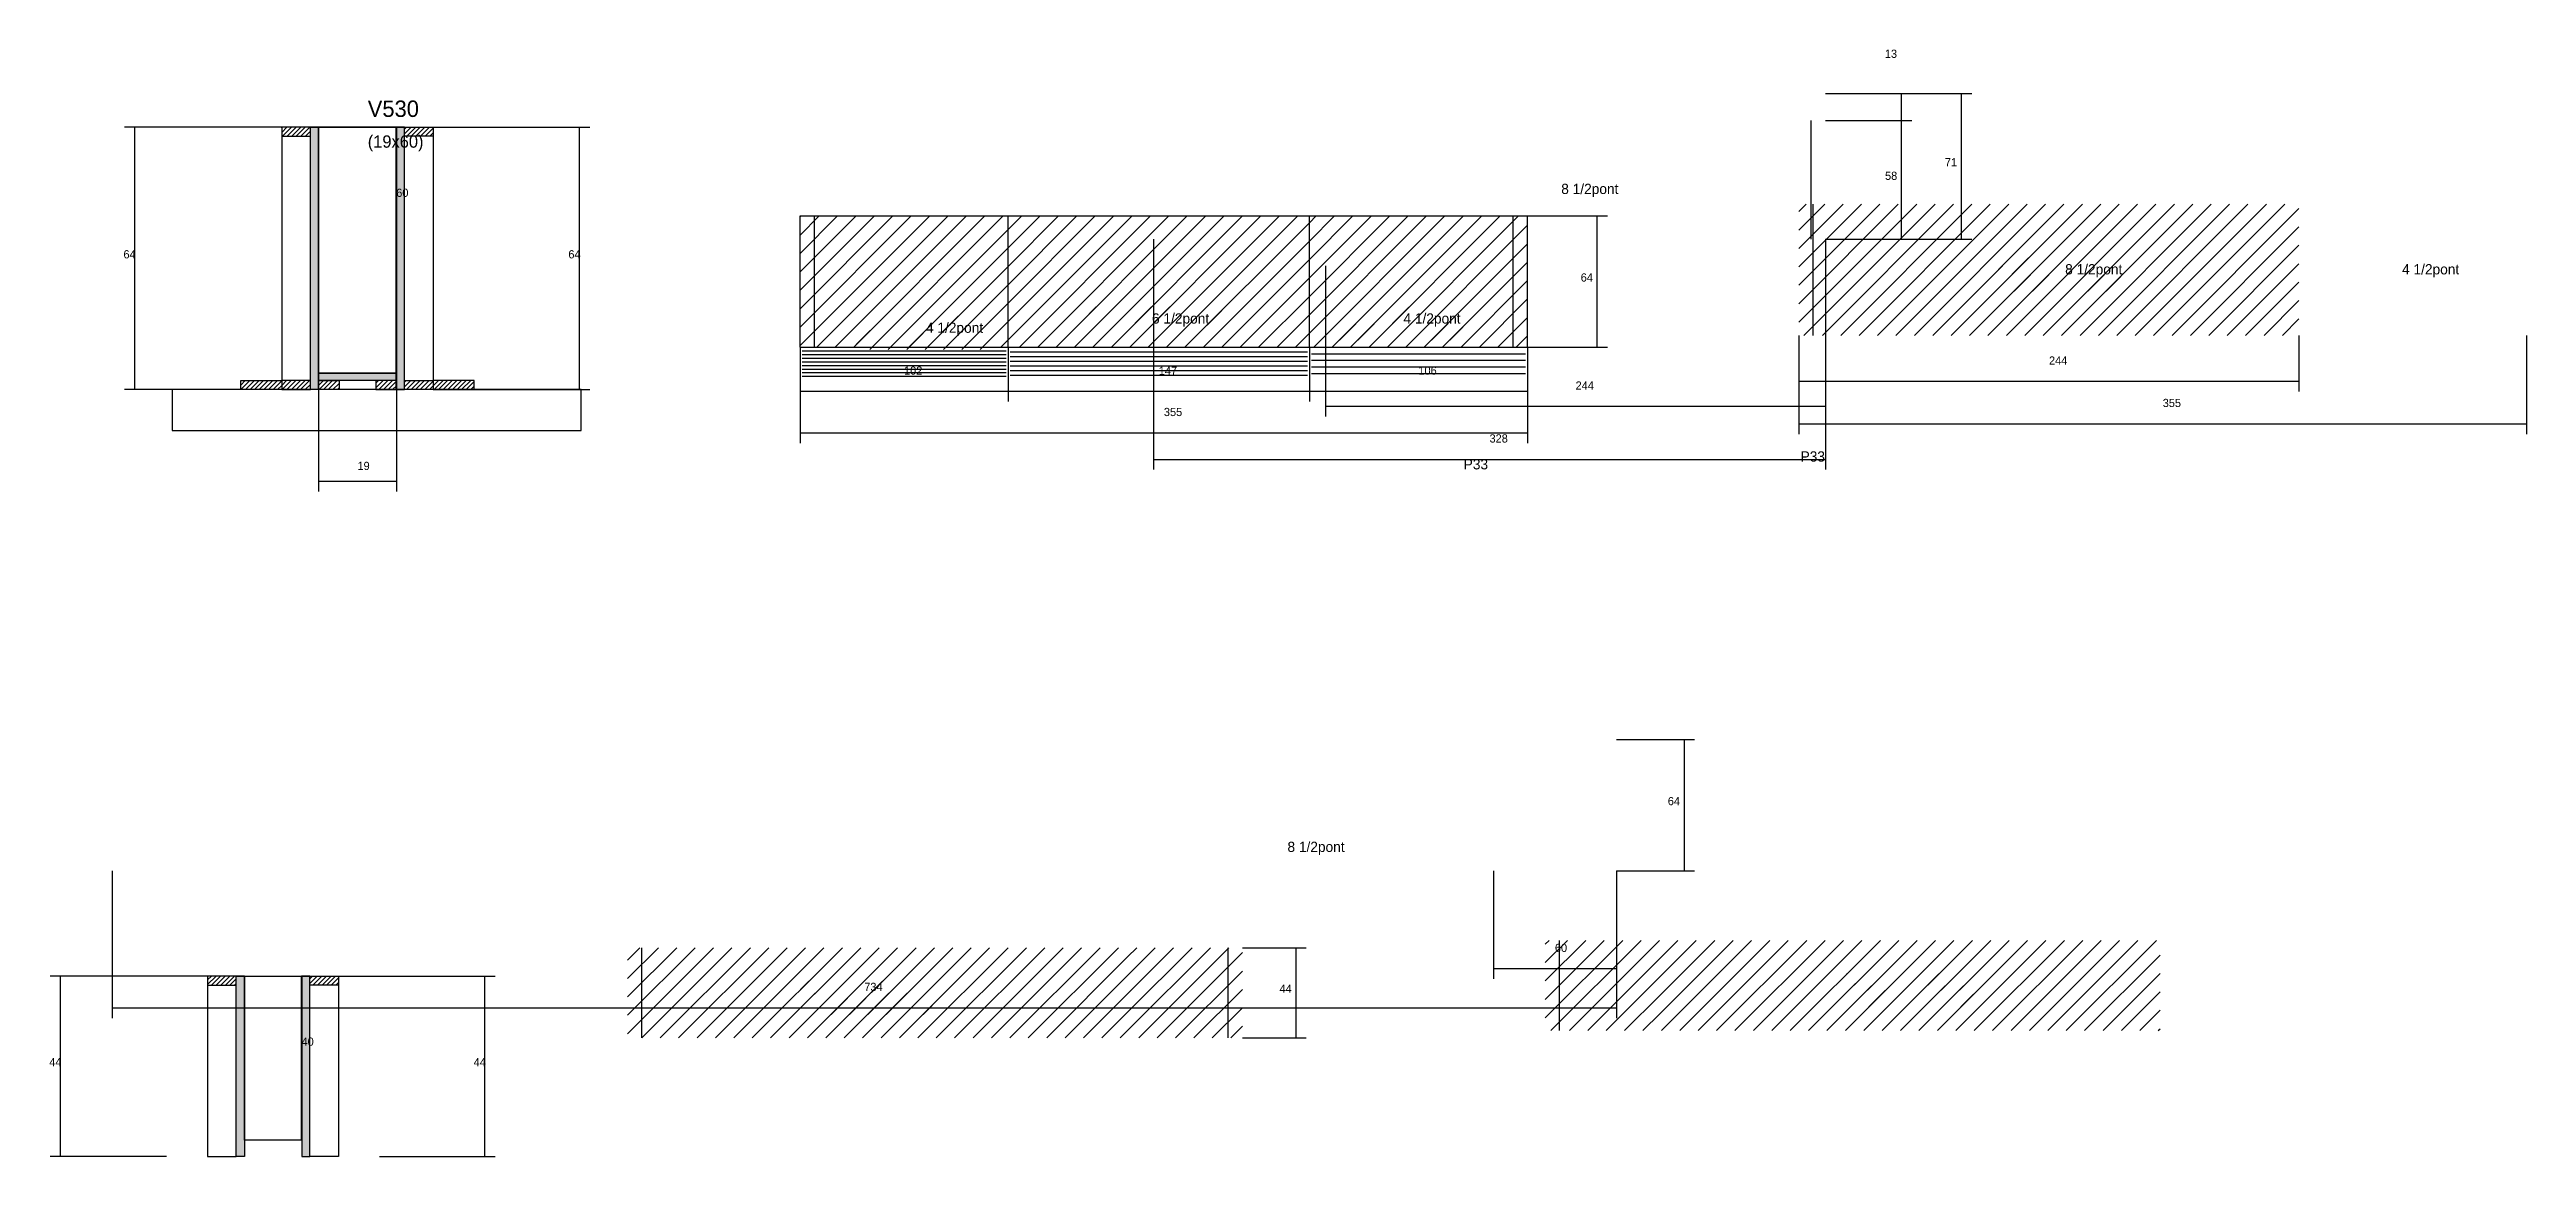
# Model space of a CAD drawing. Header units: metres. Extents: x -2848 to 22762, y -45195 to 1016.
# Drawn here: x 7845 to 9053, y -24702 to -24162 of the extents above; entities that cross this region are included whole.
import ezdxf

# ---------------------------------------------------------------- set-up
doc = ezdxf.new("R2010")
doc.units = ezdxf.units.M
for name, color, linetype in [('CONCRETO', 251, 'Continuous'), ('COTA', 4, 'Continuous'), ('Cota Seção (2x)', 4, 'Continuous'), ('Hachura', 253, 'Continuous'), ('Madeira', 126, 'Continuous'), ('NOMENCLATURA', 7, 'Continuous'), ('Painéis', 200, 'Continuous'), ('SARR_2.2x7', 40, 'Continuous'), ('Texto Seção', 7, 'Continuous')]:
    doc.layers.add(name, color=color, linetype=linetype)

msp = doc.modelspace()

# ---------------------------------------------------------------- texts
at = {"layer": 'COTA'}
for s, p in [('64', (7880.8, -24264)), ('64', (8097.9, -24264)), ('64', (8591.9, -24275.3)), ('102', (8261.7, -24320.7)), ('147', (8386, -24320.8)), ('106', (8512.7, -24320.7)), ('244', (8820.4, -24315.8)), ('244', (8589.4, -24328)), ('355', (8388.5, -24340.9)), ('355', (8875.9, -24336.5)), ('328', (8547.4, -24353.8)), ('19', (7995, -24367.2)), ('64', (8634.4, -24530.7)), ('60', (8579.3, -24602.3)), ('734', (8242.3, -24621.3)), ('44', (8444.9, -24622.2)), ('44', (7844.6, -24658)), ('44', (8051.7, -24658))]:
    msp.add_text(s, height=4, dxfattribs=at).set_placement(p)
at = {"layer": 'Cota Seção (2x)'}
for s, p in [('13', (8740.3, -24166.2)), ('58', (8740.4, -24225.7)), ('71', (8769.6, -24219.1)), ('60', (8013.9, -24234)), ('40', (7967.7, -24648))]:
    msp.add_text(s, height=4, dxfattribs=at).set_placement(p)
at = {"layer": 'NOMENCLATURA'}
for s, p in [('8 1/2pont', (8582.4, -24232.6)), ('8 1/2pont', (8828.3, -24271.8)), ('4 1/2pont', (8992.7, -24271.8)), ('6 1/2pont', (8382.7, -24295.8)), ('4 1/2pont', (8505.4, -24295.8)), ('4 1/2pont', (8272.4, -24300.3)), ('P33', (8534.8, -24366.9)), ('P33', (8699.2, -24363.1)), ('8 1/2pont', (8448.8, -24553.5))]:
    msp.add_text(s, height=5, dxfattribs=at).set_placement(p)
at = {"layer": 'Texto Seção'}
for s, height, p in [('V530', 8, (8000, -24195)), ('(19x60)', 6, (8000, -24210))]:
    msp.add_text(s, height=height, dxfattribs=at).set_placement(p)

# ---------------------------------------------------------------- hatches: boundary and pattern name
at = {"layer": 'Hachura'}
h = msp.add_hatch(dxfattribs=at)
h.set_pattern_fill('ANSI31', scale=0.5)
h.paths.add_polyline_path([(7972, -24204.4), (7972, -24200), (7972, -24200), (7958, -24200), (7958, -24200), (7958, -24204.4), (7958, -24204.4), (7972, -24204.4)])
h = msp.add_hatch(color=8, dxfattribs=at)
h.dxf.hatch_style = 1
h.paths.add_polyline_path([(7972, -24200), (7976, -24200), (7976, -24200), (7976, -24328), (7976, -24328), (7972, -24328), (7972, -24328), (7972, -24200)])
h = msp.add_hatch(color=8, dxfattribs=at)
h.dxf.hatch_style = 1
h.paths.add_polyline_path([(8017.9, -24200), (8013.9, -24200), (8013.9, -24200), (8014, -24328), (8014, -24328), (8018, -24328), (8018, -24328), (8017.9, -24200)])
h = msp.add_hatch(dxfattribs=at)
h.set_pattern_fill('ANSI31', scale=0.5)
h.paths.add_polyline_path([(8017.9, -24204.4), (8017.9, -24200), (8017.9, -24200), (8031.9, -24200), (8031.9, -24200), (8031.9, -24204.4), (8031.9, -24204.4), (8017.9, -24204.4)])
h = msp.add_hatch(dxfattribs=at)
h.set_pattern_fill('ANSI31', scale=2)
h.paths.add_polyline_path([(8211, -24243.3), (8211, -24307.3), (8312.5, -24307.3), (8312.5, -24243.3)])
h = msp.add_hatch(dxfattribs=at)
h.set_pattern_fill('ANSI31', scale=2)
h.paths.add_polyline_path([(8339.5, -24243.3), (8312.5, -24243.3), (8312.5, -24307.3), (8459.5, -24307.3), (8459.5, -24243.3), (8432.5, -24243.3), (8407, -24243.3)])
h = msp.add_hatch(dxfattribs=at)
h.set_pattern_fill('ANSI31', scale=2)
h.paths.add_polyline_path([(8566, -24243.3), (8459.5, -24243.3), (8459.5, -24307.3), (8566, -24307.3)])
h = msp.add_hatch(dxfattribs=at)
h.set_pattern_fill('ANSI31', scale=2)
h.paths.add_polyline_path([(8942.4, -24237.6), (8698.4, -24237.6), (8698.4, -24301.6), (8942.4, -24301.6)])
h = msp.add_hatch(dxfattribs=at)
h.set_pattern_fill('ANSI31', scale=2)
h.paths.add_polyline_path([(8794.1, -24279.9), (8794.1, -24263.8), (8794.1, -24263.8), (8862.6, -24263.8), (8862.6, -24263.8), (8862.6, -24279.9), (8862.6, -24279.9), (8794.1, -24279.9)])
h = msp.add_hatch(dxfattribs=at)
h.set_pattern_fill('ANSI31', scale=2)
h.paths.add_polyline_path([(8238.4, -24308.4), (8238.4, -24292.2), (8238.4, -24292.2), (8306.5, -24292.2), (8306.5, -24292.2), (8306.5, -24308.4), (8306.5, -24308.4), (8238.4, -24308.4)])
h = msp.add_hatch(dxfattribs=at)
h.set_pattern_fill('ANSI31', scale=2)
h.paths.add_polyline_path([(8348.7, -24303.9), (8348.7, -24287.7), (8348.7, -24287.7), (8416.7, -24287.7), (8416.7, -24287.7), (8416.7, -24303.9), (8416.7, -24303.9), (8348.7, -24303.9)])
h = msp.add_hatch(dxfattribs=at)
h.set_pattern_fill('ANSI31', scale=2)
h.paths.add_polyline_path([(8468.8, -24303.8), (8536.5, -24303.8), (8536.5, -24303.8), (8542, -24287.8), (8542, -24287.8), (8474.3, -24287.8), (8474.3, -24287.8), (8468.8, -24303.8)])
h = msp.add_hatch(dxfattribs=at)
h.set_pattern_fill('ANSI31', scale=0.5)
h.paths.add_polyline_path([(7938, -24328), (7938, -24323.6), (7938, -24323.6), (7958, -24323.6), (7958, -24323.6), (7958, -24328), (7958, -24328), (7938, -24328)])
h = msp.add_hatch(dxfattribs=at)
h.set_pattern_fill('ANSI31', scale=0.5)
h.paths.add_polyline_path([(7972, -24328), (7972, -24323.6), (7972, -24323.6), (7958, -24323.6), (7958, -24323.6), (7958, -24328), (7958, -24328), (7972, -24328)])
h = msp.add_hatch(color=8, dxfattribs=at)
h.dxf.hatch_style = 1
h.paths.add_polyline_path([(7976, -24323.6), (7976, -24320), (7976, -24320), (8014, -24320), (8014, -24320), (8014, -24323.6), (8014, -24323.6), (7976, -24323.6)])
h = msp.add_hatch(dxfattribs=at)
h.set_pattern_fill('ANSI31', scale=0.5)
h.paths.add_polyline_path([(7976, -24328), (7976, -24323.6), (7976, -24323.6), (7986, -24323.6), (7986, -24323.6), (7986, -24328), (7986, -24328), (7976, -24328)])
h = msp.add_hatch(dxfattribs=at)
h.set_pattern_fill('ANSI31', scale=0.5)
h.paths.add_polyline_path([(8014, -24328), (8014, -24323.6), (8014, -24323.6), (8004, -24323.6), (8004, -24323.6), (8004, -24328), (8004, -24328), (8014, -24328)])
h = msp.add_hatch(dxfattribs=at)
h.set_pattern_fill('ANSI31', scale=0.5)
h.paths.add_polyline_path([(8018, -24328), (8018, -24323.6), (8018, -24323.6), (8032, -24323.6), (8032, -24323.6), (8032, -24328), (8032, -24328), (8018, -24328)])
h = msp.add_hatch(dxfattribs=at)
h.set_pattern_fill('ANSI31', scale=0.5)
h.paths.add_polyline_path([(8052, -24328), (8052, -24323.6), (8052, -24323.6), (8032, -24323.6), (8032, -24323.6), (8032, -24328), (8032, -24328), (8052, -24328)])
h = msp.add_hatch(dxfattribs=at)
h.set_pattern_fill('ANSI31', scale=2)
h.paths.add_polyline_path([(8370.8, -24644.2), (8370.8, -24600.2), (8126.8, -24600.2), (8126.8, -24644.2)])
h = msp.add_hatch(dxfattribs=at)
h.set_pattern_fill('ANSI31', scale=2)
h.paths.add_polyline_path([(8426.8, -24644.2), (8426.8, -24600.2), (8370.8, -24600.2), (8370.8, -24644.2)])
h = msp.add_hatch(dxfattribs=at)
h.set_pattern_fill('ANSI31', scale=2)
h.paths.add_polyline_path([(8574.6, -24596.6), (8574.6, -24640.6), (8630.6, -24640.6), (8630.6, -24596.6)])
h = msp.add_hatch(dxfattribs=at)
h.set_pattern_fill('ANSI31', scale=2)
h.paths.add_polyline_path([(8874.6, -24640.6), (8874.6, -24596.6), (8630.6, -24596.6), (8630.6, -24640.6)])
h = msp.add_hatch(dxfattribs=at)
h.set_pattern_fill('ANSI31', scale=0.5)
h.paths.add_polyline_path([(7935.8, -24618.4), (7935.8, -24614), (7935.8, -24614), (7921.8, -24614), (7921.8, -24614), (7921.8, -24618.4), (7921.8, -24618.4), (7935.8, -24618.4)])
h = msp.add_hatch(color=8, dxfattribs=at)
h.dxf.hatch_style = 1
h.paths.add_polyline_path([(7935.8, -24614), (7939.8, -24614), (7939.8, -24614), (7939.8, -24702), (7939.8, -24702), (7935.8, -24702), (7935.8, -24702), (7935.8, -24614)])
h = msp.add_hatch(color=8, dxfattribs=at)
h.dxf.hatch_style = 1
h.paths.add_polyline_path([(7971.7, -24614), (7967.7, -24614), (7967.7, -24614), (7967.8, -24702), (7967.8, -24702), (7971.8, -24702), (7971.8, -24702), (7971.7, -24614)])
h = msp.add_hatch(dxfattribs=at)
h.set_pattern_fill('ANSI31', scale=0.5)
h.paths.add_polyline_path([(7971.7, -24618.4), (7971.7, -24614), (7971.7, -24614), (7985.7, -24614), (7985.7, -24614), (7985.7, -24618.4), (7985.7, -24618.4), (7971.7, -24618.4)])
h = msp.add_hatch(dxfattribs=at)
h.set_pattern_fill('ANSI31', scale=2)
h.paths.add_polyline_path([(8211.2, -24632.7), (8211.2, -24616.5), (8211.2, -24616.5), (8279.8, -24616.5), (8279.8, -24616.5), (8279.8, -24632.7), (8279.8, -24632.7), (8211.2, -24632.7)])
h = msp.add_hatch(dxfattribs=at)
h.set_pattern_fill('ANSI31', scale=2)
h.paths.add_polyline_path([(8721.6, -24629.1), (8721.6, -24612.9), (8721.6, -24612.9), (8790.1, -24612.9), (8790.1, -24612.9), (8790.1, -24629.1), (8790.1, -24629.1), (8721.6, -24629.1)])

# ---------------------------------------------------------------- linework, layer by layer
at = {"layer": 'CONCRETO'}
for points in [[(7976, -24200), (7976, -24200), (7976, -24200), (7976, -24200), (8014, -24200), (8014, -24200), (8014, -24200), (8014, -24320), (7976, -24320), (7976, -24200)], [(7976, -24320), (8014, -24320), (8014, -24200), (7976, -24200)], [(7939.8, -24614), (7967.8, -24614), (7967.8, -24694), (7939.8, -24694), (7939.8, -24614)]]:
    msp.add_lwpolyline(points, close=True, dxfattribs=at)
at = {"layer": 'COTA'}
for p, q in [((7976, -24200), (7881.3, -24200)), ((7886.3, -24328), (7886.3, -24200)), ((8031.9, -24200), (8108.4, -24200)), ((8103.4, -24328), (8103.4, -24200)), ((8566, -24243.3), (8605, -24243.3)), ((8600, -24307.3), (8600, -24243.3)), ((8383.4, -24254.6), (8383.4, -24367)), ((8711.4, -24254.6), (8711.4, -24367)), ((8711.4, -24254.6), (8711.4, -24341.1)), ((8467.4, -24267.6), (8467.4, -24341.1)), ((8698.4, -24301.6), (8698.4, -24328.9)), ((8698.4, -24301.6), (8698.4, -24349.7)), ((8942.4, -24301.6), (8942.4, -24328.9)), ((9053.4, -24301.6), (9053.4, -24349.7)), ((8211, -24307.3), (8211, -24333.8)), ((8211, -24307.3), (8211, -24354.1)), ((8312.5, -24307.3), (8312.5, -24333.8)), ((8312.5, -24307.3), (8312.5, -24333.8)), ((8459.5, -24307.3), (8459.5, -24333.8)), ((8459.5, -24307.3), (8459.5, -24333.8)), ((8566, -24307.3), (8605, -24307.3)), ((8566, -24307.3), (8566, -24333.8)), ((8566, -24307.3), (8566, -24354.1)), ((7938, -24328), (7881.3, -24328)), ((7976, -24323.6), (7976, -24377.7)), ((8014, -24323.6), (8014, -24377.7)), ((8052, -24328), (8108.4, -24328)), ((8211, -24328.8), (8312.5, -24328.8)), ((8312.5, -24328.8), (8459.5, -24328.8)), ((8459.5, -24328.8), (8566, -24328.8)), ((8698.4, -24323.9), (8942.4, -24323.9)), ((8467.4, -24336.1), (8711.4, -24336.1)), ((8211, -24349.1), (8566, -24349.1)), ((8698.4, -24344.7), (9053.4, -24344.7)), ((8383.4, -24362), (8711.4, -24362)), ((7976, -24372.7), (8014, -24372.7)), ((8609.3, -24498.7), (8647.5, -24498.7)), ((8642.5, -24562.7), (8642.5, -24498.7)), ((7875.3, -24562.7), (7875.3, -24634.5)), ((8549.3, -24562.7), (8549.3, -24615.4)), ((8609.3, -24562.7), (8647.5, -24562.7)), ((8609.3, -24562.7), (8609.3, -24634.5)), ((8609.3, -24562.7), (8609.3, -24615.4)), ((8426.8, -24600.2), (8458, -24600.2)), ((8453, -24644.2), (8453, -24600.2)), ((7939.8, -24614), (7845.1, -24614)), ((7850.1, -24702), (7850.1, -24614)), ((7985.7, -24614), (8062.2, -24614)), ((8057.2, -24702), (8057.2, -24614)), ((8549.3, -24610.4), (8609.3, -24610.4)), ((7875.3, -24629.5), (8609.3, -24629.5)), ((8426.8, -24644.2), (8458, -24644.2)), ((7901.8, -24702), (7845.1, -24702)), ((8005.8, -24702), (8062.2, -24702))]:
    msp.add_line(p, q, dxfattribs=at)
at = {"layer": 'Cota Seção (2x)'}
for p, q in [((8711.4, -24183.6), (8753.5, -24183.6)), ((8711.4, -24183.6), (8782.7, -24183.6)), ((8748.5, -24196.8), (8748.5, -24183.6)), ((8777.7, -24254.6), (8777.7, -24183.6)), ((8711.4, -24196.8), (8753.5, -24196.8)), ((8711.4, -24196.8), (8753.5, -24196.8)), ((8748.5, -24254.6), (8748.5, -24196.8)), ((8013.9, -24320), (8013.9, -24200)), ((8013.9, -24200), (8018.9, -24200)), ((8711.4, -24254.6), (8753.5, -24254.6)), ((8711.4, -24254.6), (8782.7, -24254.6)), ((8014, -24320), (8008.9, -24320)), ((7967.7, -24694), (7967.7, -24614)), ((7967.7, -24614), (7972.7, -24614)), ((7967.8, -24694), (7962.7, -24694))]:
    msp.add_line(p, q, dxfattribs=at)
at = {"layer": 'Madeira'}
for points in [[(7972, -24204.4), (7972, -24200), (7958, -24200), (7958, -24204.4)], [(7972, -24200), (7958, -24200), (7958, -24328), (7972, -24328)], [(8017.9, -24204.4), (8017.9, -24200), (8031.9, -24200), (8031.9, -24204.4)], [(8017.9, -24200), (8031.9, -24200), (8032, -24328), (8018, -24328)], [(7904.5, -24348), (8104.1, -24348), (8104.1, -24328), (7904.5, -24328)], [(7938, -24328), (7938, -24323.6), (7958, -24323.6), (7958, -24328)], [(7972, -24328), (7972, -24323.6), (7958, -24323.6), (7958, -24328)], [(7976, -24328), (7976, -24323.6), (7986, -24323.6), (7986, -24328)], [(8014, -24328), (8014, -24323.6), (8004, -24323.6), (8004, -24328)], [(8018, -24328), (8018, -24323.6), (8032, -24323.6), (8032, -24328)], [(8052, -24328), (8052, -24323.6), (8032, -24323.6), (8032, -24328)], [(7935.8, -24618.4), (7935.8, -24614), (7921.8, -24614), (7921.8, -24618.4)], [(7935.8, -24614), (7921.8, -24614), (7921.8, -24702), (7935.8, -24702)], [(7971.7, -24618.4), (7971.7, -24614), (7985.7, -24614), (7985.7, -24618.4)], [(7971.7, -24614), (7985.7, -24614), (7985.8, -24702), (7971.8, -24702)]]:
    msp.add_lwpolyline(points, close=True, dxfattribs=at)
at = {"layer": 'Painéis'}
for p, q in [((7976, -24328), (7976, -24200)), ((8013.9, -24328), (8013.9, -24200)), ((8211, -24243.3), (8312.5, -24243.3)), ((8211, -24307.3), (8211, -24243.3)), ((8312.5, -24243.3), (8339.5, -24243.3)), ((8312.5, -24307.3), (8312.5, -24243.3)), ((8339.5, -24243.3), (8407, -24243.3)), ((8407, -24243.3), (8432.5, -24243.3)), ((8432.5, -24243.3), (8459.5, -24243.3)), ((8459.5, -24243.3), (8566, -24243.3)), ((8459.5, -24307.3), (8459.5, -24243.3)), ((8566, -24307.3), (8566, -24243.3)), ((8211, -24307.3), (8566, -24307.3)), ((7976, -24320), (8014, -24320)), ((7976, -24323.6), (7976, -24320)), ((8014, -24323.6), (8014, -24320))]:
    msp.add_line(p, q, dxfattribs=at)
for points in [[(7972, -24200), (7976, -24200), (7976, -24328), (7972, -24328)], [(8017.9, -24200), (8013.9, -24200), (8014, -24328), (8018, -24328)], [(7976, -24323.6), (7976, -24320), (8014, -24320), (8014, -24323.6)], [(7935.8, -24614), (7939.8, -24614), (7939.8, -24702), (7935.8, -24702)], [(7971.7, -24614), (7967.7, -24614), (7967.8, -24702), (7971.8, -24702)]]:
    msp.add_lwpolyline(points, close=True, dxfattribs=at)
at = {"layer": 'SARR_2.2x7'}
for p, q in [((8704.4, -24254.6), (8704.4, -24196.8)), ((8218, -24307.3), (8218, -24243.3)), ((8559, -24307.3), (8559, -24243.3)), ((8705.4, -24301.6), (8705.4, -24237.6)), ((8212, -24309.1), (8311.5, -24309.1)), ((8212, -24310.9), (8311.5, -24310.9)), ((8212, -24312.6), (8311.5, -24312.6)), ((8212, -24314.4), (8311.5, -24314.4)), ((8212, -24316.2), (8311.5, -24316.2)), ((8212, -24318), (8311.5, -24318)), ((8313.5, -24309.6), (8458.5, -24309.6)), ((8313.5, -24311.9), (8458.5, -24311.9)), ((8313.5, -24314.2), (8458.5, -24314.2)), ((8313.5, -24316.4), (8458.5, -24316.4)), ((8460.5, -24310.5), (8565, -24310.5)), ((8460.5, -24313.7), (8565, -24313.7)), ((8460.5, -24316.9), (8565, -24316.9)), ((8212, -24319.7), (8311.5, -24319.7)), ((8212, -24321.5), (8311.5, -24321.5)), ((8313.5, -24318.7), (8458.5, -24318.7)), ((8313.5, -24321), (8458.5, -24321)), ((8460.5, -24320.1), (8565, -24320.1)), ((8133.8, -24644.2), (8133.8, -24600.2)), ((8419.8, -24644.2), (8419.8, -24600.2)), ((8581.6, -24640.6), (8581.6, -24596.6))]:
    msp.add_line(p, q, dxfattribs=at)

msp.set_redraw_order([(e.dxf.handle, doc.entitydb.next_handle()) for e in msp.query("TEXT MTEXT ATTDEF DIMENSION ARC_DIMENSION")])  # texts and dimensions are drawn at this point

doc.saveas('drawing.dxf')
